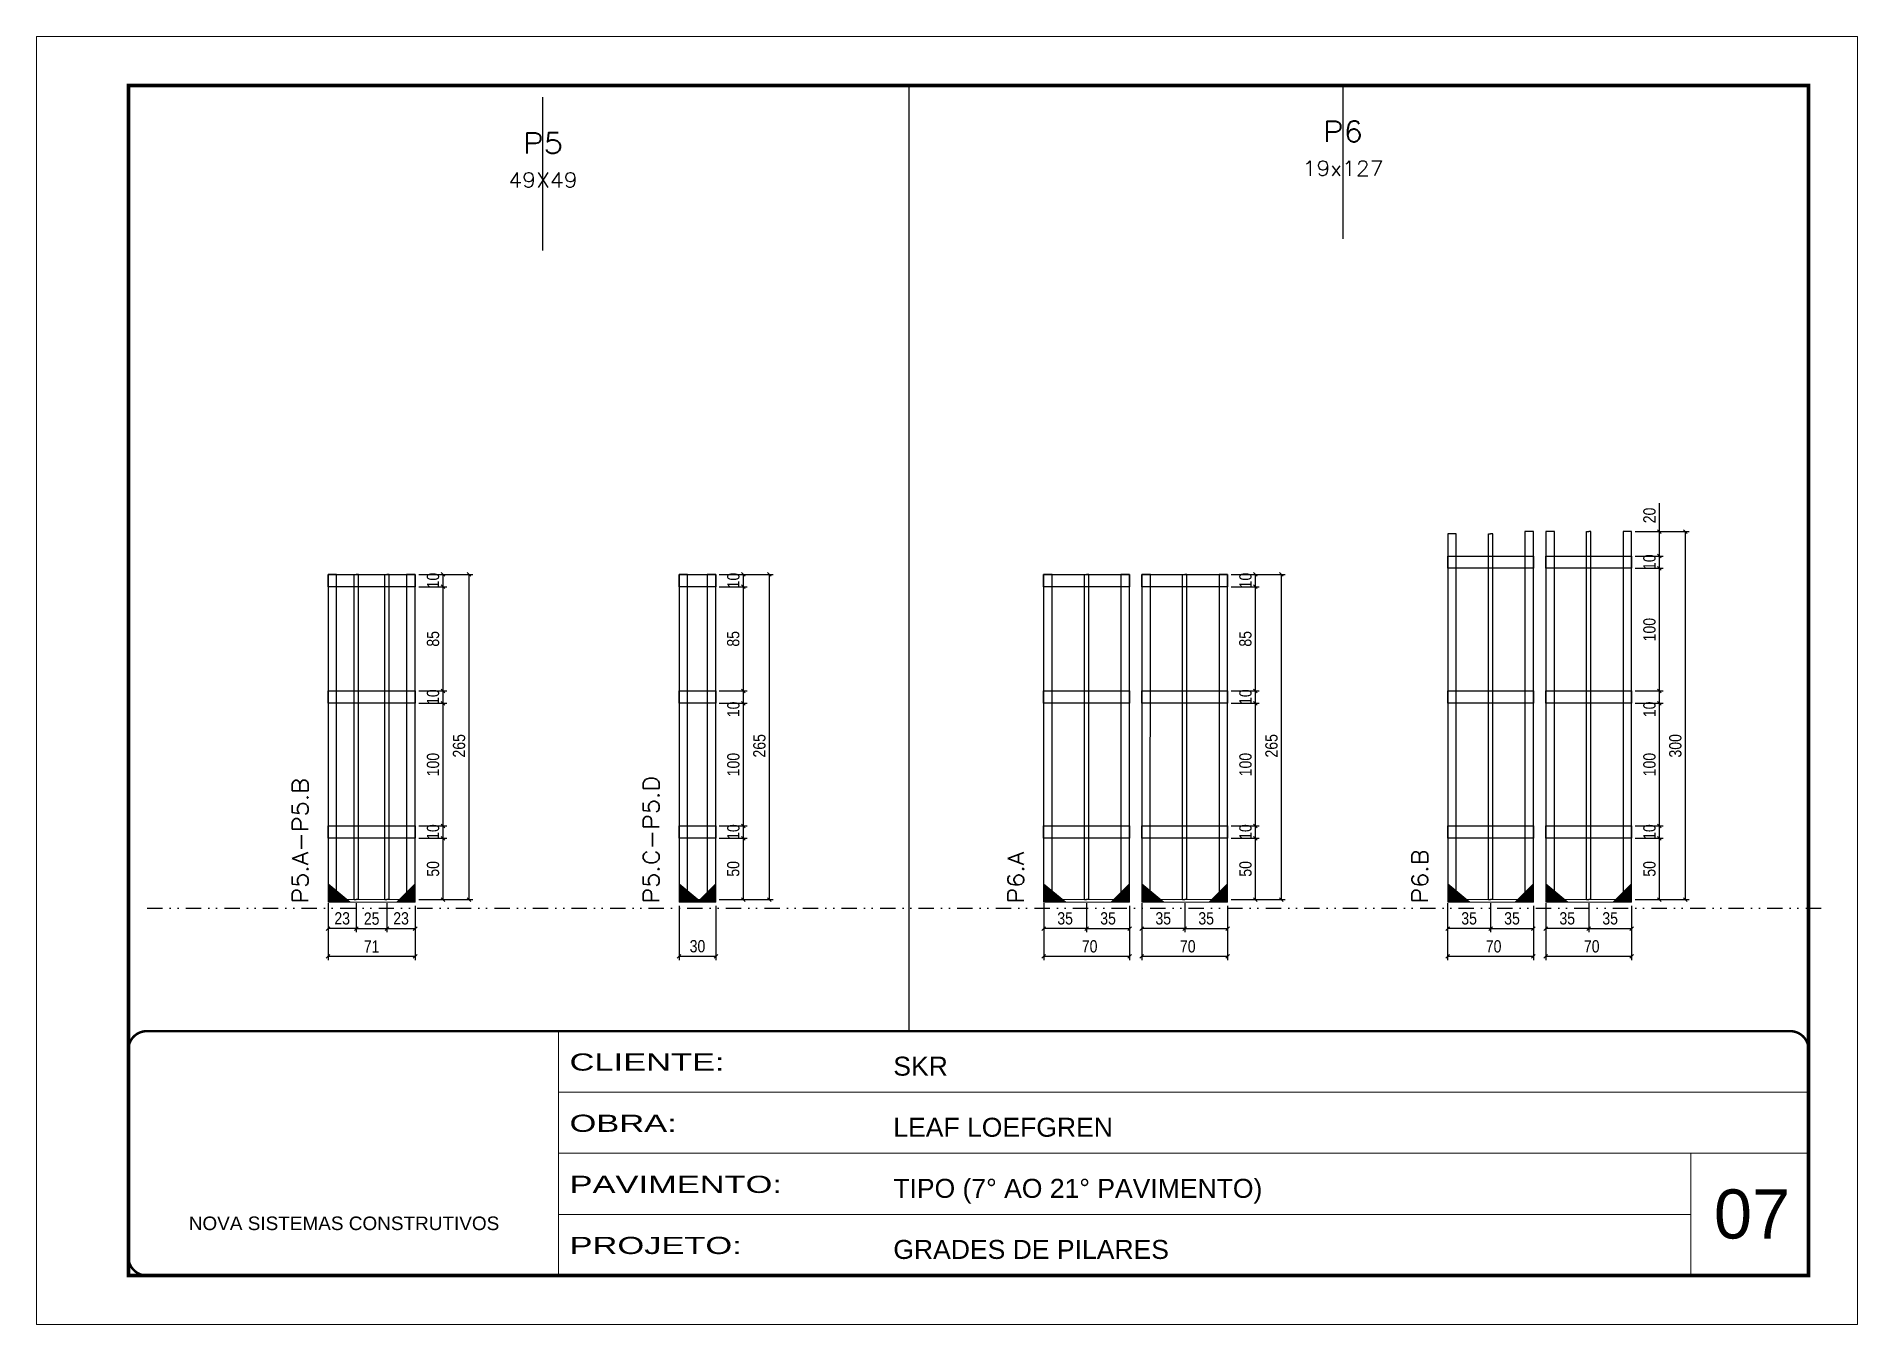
# Model space of a CAD drawing. Extents: x 14400 to 27878, y -21631 to 6985.
# Drawn here: x 17597 to 19082, y 4786 to 5836 of the extents above; entities that cross this region are included whole.
import ezdxf
from ezdxf.enums import TextEntityAlignment as Align

# ---------------------------------------------------------------- set-up
doc = ezdxf.new("R2010")
doc.units = 0
for name, pattern in [('CONTINUO', [0]), ('DASHED', [0.75, 0.5, -0.25]), ('DIVIDE2', [0.625, 0.25, -0.125, 0, -0.125, 0, -0.125]), ('HIDDEN', [0.375, 0.25, -0.125])]:
    doc.linetypes.add(name, pattern=pattern)
for name, color, linetype, lineweight in [('CARIMBO', 255, 'Continuous', 9), ('Folhas', 255, 'Continuous', 9), ('Madeira', 126, 'Continuous', 18), ('Sarr 2.2x7', 40, 'Continuous', 9), ('SARRAFO DE PRESSAO', 251, 'DASHED', 9), ('Texto Seção', 7, 'Continuous', 15)]:
    doc.layers.add(name, color=color, linetype=linetype, lineweight=lineweight)
for name, color, linetype in [('COTA', 241, 'Continuous'), ('Nível', 160, 'Continuous'), ('SARR_2.2x10', 60, 'Continuous'), ('SARR_3.5x7', 81, 'Continuous'), ('SARR_7x7', 40, 'Continuous'), ('Texto de Titulo', 7, 'Continuous'), ('Texto Qtd Sarr', 242, 'Continuous')]:
    doc.layers.add(name, color=color, linetype=linetype)
doc.styles.add('ARIAL', font='arial.ttf')
doc.styles.add('COTA TECNICA', font='techl___.ttf', dxfattribs={"height": 10})
doc.styles.add('REGUA-120', font='ROMANS.shx', dxfattribs={"height": 15})
doc.styles.add('ROMANS', font='romans.shx')
doc.styles.add('Tecnologia', font='')
doc.styles.get('Tecnologia').set_extended_font_data('Forgotten Futurist')
doc.dimstyles.new('PAINEL', dxfattribs={"dimtxt": 10, "dimasz": 3, "dimexe": 3, "dimexo": 3, "dimgap": 3, "dimtad": 1, "dimdec": 1, "dimzin": 12, "dimdsep": 46, "dimtxsty": 'COTA TECNICA', "dimblk1": 'OBLIQUE', "dimblk2": 'OBLIQUE', "dimsah": 1, "dimcen": 0.9, "dimclrd": 4, "dimclre": 4, "dimclrt": 240, "dimadec": 1, "dimazin": 3, "dimtfac": 1, "dimtdec": 1, "dimtmove": 0, "dimatfit": 3, "dimfxl": 1, "dimtolj": 1, "dimtzin": 12, "dimarcsym": 0})

msp = doc.modelspace()

# ---------------------------------------------------------------- texts
at = {"layer": 'CARIMBO', "style": 'ARIAL'}
msp.add_text('07', height=40, dxfattribs=at).set_placement((18964.83, 4856.3))
at = {"layer": 'Texto Seção', "style": 'REGUA-120', "width": 1.1}
for s, p in [('P5.A-P5.B', (17818.64, 5129.32)), ('P5.C-P5.D', (18104.81, 5129.32)), ('P6.A', (18402.12, 5129.32)), ('P6.B', (18731.58, 5129.32))]:
    msp.add_text(s, height=13, rotation=90, dxfattribs=at).set_placement(p)

# ---------------------------------------------------------------- blocks, each defined once
blk = doc.blocks.new('9999999999')
at = {"color": 30, "linetype": 'CONTINUO'}
for p, q in [((98564.6, 34230.2), (98564.6, 34429.4)), ((98564.6, 34379.6), (99584, 34379.6)), ((98564.6, 34329.8), (99488, 34329.8)), ((99584, 34329.8), (99488, 34329.8)), ((99488, 34329.8), (99488, 34230.2)), ((98564.6, 34280), (99488, 34280))]:
    blk.add_line(p, q, dxfattribs=at)
at = {"color": 30, "linetype": 'CONTINUO', "const_width": 2}
blk.add_lwpolyline([(99584, 34230.2), (99584, 34414.4, 0.414214), (99569, 34429.4), (98229, 34429.4, 0.414214), (98214, 34414.4), (98214, 34245.2, 0.414214), (98229, 34230.2), (99584, 34230.2)], format="xyb", dxfattribs=at)
at = {"layer": 'Folhas'}
blk.add_lwpolyline([(98139, 34190.2), (99624, 34190.2), (99624, 35240.2), (98139, 35240.2)], close=True, dxfattribs=at)
at = {"layer": 'Folhas', "color": 30, "const_width": 3}
blk.add_lwpolyline([(98214, 34230.2), (99584, 34230.2), (99584, 35200.2), (98214, 35200.2)], close=True, dxfattribs=at)
at = {"color": 7, "linetype": 'Continuous', "ltscale": 5, "style": 'ARIAL'}
for s, height, p in [('SKR', 15.48, (98837.7, 34393.1)), ('LEAF LOEFGREN', 15.483, (98837.7, 34343.3)), ('TIPO (7° AO 21° PAVIMENTO)', 15.483, (98837.7, 34293.5)), ('NOVA SISTEMAS CONSTRUTIVOS', 11.059, (98263.2, 34267.2)), ('GRADES DE PILARES', 15.483, (98837.7, 34243.7))]:
    blk.add_text(s, height=height, dxfattribs=at).set_placement(p)
at = {"layer": 'Folhas', "color": 7, "style": 'Tecnologia', "width": 1.5}
for s, p in [('CLIENTE:', (98573.7, 34397.2)), ('OBRA:', (98573.7, 34347.3)), ('PAVIMENTO:', (98573.7, 34297.5)), ('PROJETO:', (98573.7, 34247.7))]:
    blk.add_text(s, height=14, dxfattribs=at).set_placement(p)
blk = doc.blocks.new('_Oblique')
at = {"color": 0, "linetype": 'ByBlock', "lineweight": -2}
blk.add_line((-0.5, -0.5), (0.5, 0.5), dxfattribs=at)
blk = doc.blocks.new('*D5872')
at = {"layer": 'COTA', "color": 4, "lineweight": -2, "transparency": 16777216}
for p, q in [((17834.8, 5129.6), (17834.8, 5105.9)), ((17857.8, 5129.6), (17857.8, 5105.9)), ((17857.8, 5108.9), (17834.8, 5108.9))]:
    blk.add_line(p, q, dxfattribs=at)
at = {"layer": 'Defpoints', "color": 0, "transparency": 16777216}
for p in [(17834.8, 5132.6), (17857.8, 5132.6), (17834.8, 5108.9)]:
    blk.add_point(p, dxfattribs=at)
at = {"layer": 'COTA', "color": 4, "lineweight": -2, "transparency": 16777216, "xscale": 3, "yscale": 3, "zscale": 3, "rotation": 180}
blk.add_blockref('_Oblique', (17834.8, 5108.9), dxfattribs=at)
at = {"layer": 'COTA', "color": 4, "lineweight": -2, "transparency": 16777216, "xscale": 3, "yscale": 3, "zscale": 3}
blk.add_blockref('_Oblique', (17857.8, 5108.9), dxfattribs=at)
at = {"layer": 'COTA', "color": 240, "transparency": 16777216, "insert": (17846.3, 5117.2), "char_height": 10, "attachment_point": 5, "style": 'COTA TECNICA'}
blk.add_mtext('\\A1;23', dxfattribs=at)
blk = doc.blocks.new('*D5873')
at = {"layer": 'COTA', "color": 4, "lineweight": -2, "transparency": 16777216}
for p, q in [((17882.8, 5129.6), (17882.8, 5105.9)), ((17905.8, 5127.4), (17905.8, 5105.9)), ((17882.8, 5108.9), (17905.8, 5108.9))]:
    blk.add_line(p, q, dxfattribs=at)
at = {"layer": 'Defpoints', "color": 0, "transparency": 16777216}
for p in [(17882.8, 5132.6), (17905.8, 5130.4), (17905.8, 5108.9)]:
    blk.add_point(p, dxfattribs=at)
at = {"layer": 'COTA', "color": 4, "lineweight": -2, "transparency": 16777216, "xscale": 3, "yscale": 3, "zscale": 3, "rotation": 180}
blk.add_blockref('_Oblique', (17882.8, 5108.9), dxfattribs=at)
at = {"layer": 'COTA', "color": 4, "lineweight": -2, "transparency": 16777216, "xscale": 3, "yscale": 3, "zscale": 3}
blk.add_blockref('_Oblique', (17905.8, 5108.9), dxfattribs=at)
at = {"layer": 'COTA', "color": 240, "transparency": 16777216, "insert": (17894.3, 5117.2), "char_height": 10, "attachment_point": 5, "style": 'COTA TECNICA'}
blk.add_mtext('\\A1;23', dxfattribs=at)
blk = doc.blocks.new('*D5874')
at = {"layer": 'COTA', "color": 4, "lineweight": -2, "transparency": 16777216}
for p, q in [((17857.8, 5129.6), (17857.8, 5105.9)), ((17882.8, 5129.6), (17882.8, 5105.9)), ((17857.8, 5108.9), (17882.8, 5108.9))]:
    blk.add_line(p, q, dxfattribs=at)
at = {"layer": 'Defpoints', "color": 0, "transparency": 16777216}
for p in [(17857.8, 5132.6), (17882.8, 5132.6), (17882.8, 5108.9)]:
    blk.add_point(p, dxfattribs=at)
at = {"layer": 'COTA', "color": 4, "lineweight": -2, "transparency": 16777216, "xscale": 3, "yscale": 3, "zscale": 3, "rotation": 180}
blk.add_blockref('_Oblique', (17857.8, 5108.9), dxfattribs=at)
at = {"layer": 'COTA', "color": 4, "lineweight": -2, "transparency": 16777216, "xscale": 3, "yscale": 3, "zscale": 3}
blk.add_blockref('_Oblique', (17882.8, 5108.9), dxfattribs=at)
at = {"layer": 'COTA', "color": 240, "transparency": 16777216, "insert": (17870.3, 5117), "char_height": 10, "attachment_point": 5, "style": 'COTA TECNICA'}
blk.add_mtext('\\A1;25', dxfattribs=at)
blk = doc.blocks.new('*D5911')
at = {"layer": 'COTA', "color": 4, "lineweight": -2, "transparency": 16777216}
for p, q in [((17834.8, 5127.4), (17834.8, 5083.3)), ((17905.8, 5127.4), (17905.8, 5083.3)), ((17905.8, 5086.3), (17834.8, 5086.3))]:
    blk.add_line(p, q, dxfattribs=at)
at = {"layer": 'Defpoints', "color": 0, "transparency": 16777216}
for p in [(17834.8, 5130.4), (17905.8, 5130.4), (17834.8, 5086.3)]:
    blk.add_point(p, dxfattribs=at)
at = {"layer": 'COTA', "color": 4, "lineweight": -2, "transparency": 16777216, "xscale": 3, "yscale": 3, "zscale": 3, "rotation": 180}
blk.add_blockref('_Oblique', (17834.8, 5086.3), dxfattribs=at)
at = {"layer": 'COTA', "color": 4, "lineweight": -2, "transparency": 16777216, "xscale": 3, "yscale": 3, "zscale": 3}
blk.add_blockref('_Oblique', (17905.8, 5086.3), dxfattribs=at)
at = {"layer": 'COTA', "color": 240, "transparency": 16777216, "insert": (17870.3, 5094.3), "char_height": 10, "attachment_point": 5, "style": 'COTA TECNICA'}
blk.add_mtext('\\A1;71', dxfattribs=at)
blk = doc.blocks.new('*D5875')
at = {"layer": 'COTA', "color": 4, "lineweight": -2, "transparency": 16777216}
for p, q in [((17908.8, 5182.6), (17931.5, 5182.6)), ((17928.5, 5132.6), (17928.5, 5182.6)), ((17908.8, 5132.6), (17931.5, 5132.6))]:
    blk.add_line(p, q, dxfattribs=at)
at = {"layer": 'Defpoints', "color": 0, "transparency": 16777216}
for p in [(17905.8, 5182.6), (17928.5, 5182.6), (17905.8, 5132.6)]:
    blk.add_point(p, dxfattribs=at)
at = {"layer": 'COTA', "color": 4, "lineweight": -2, "transparency": 16777216, "xscale": 3, "yscale": 3, "zscale": 3}
for p, rotation in [((17928.5, 5182.6), 90), ((17928.5, 5132.6), 270)]:
    blk.add_blockref('_Oblique', p, dxfattribs=dict(at, rotation=rotation))
at = {"layer": 'COTA', "color": 240, "transparency": 16777216, "insert": (17920.4, 5157.6), "char_height": 10, "attachment_point": 5, "rotation": 90, "style": 'COTA TECNICA'}
blk.add_mtext('\\A1;50', dxfattribs=at)
blk = doc.blocks.new('*D5876')
at = {"layer": 'COTA', "color": 4, "lineweight": -2, "transparency": 16777216}
for p, q in [((17908.8, 5192.6), (17931.5, 5192.6)), ((17928.5, 5182.6), (17928.5, 5192.6)), ((17908.8, 5182.6), (17931.5, 5182.6))]:
    blk.add_line(p, q, dxfattribs=at)
at = {"layer": 'Defpoints', "color": 0, "transparency": 16777216}
for p in [(17905.8, 5192.6), (17928.5, 5192.6), (17905.8, 5182.6)]:
    blk.add_point(p, dxfattribs=at)
at = {"layer": 'COTA', "color": 4, "lineweight": -2, "transparency": 16777216, "xscale": 3, "yscale": 3, "zscale": 3}
for p, rotation in [((17928.5, 5192.6), 90), ((17928.5, 5182.6), 270)]:
    blk.add_blockref('_Oblique', p, dxfattribs=dict(at, rotation=rotation))
at = {"layer": 'COTA', "color": 240, "transparency": 16777216, "insert": (17920.4, 5187.6), "char_height": 10, "attachment_point": 5, "rotation": 90, "style": 'COTA TECNICA'}
blk.add_mtext('\\A1;10', dxfattribs=at)
blk = doc.blocks.new('*D5877')
at = {"layer": 'COTA', "color": 4, "lineweight": -2, "transparency": 16777216}
for p, q in [((17908.8, 5292.6), (17931.5, 5292.6)), ((17928.5, 5192.6), (17928.5, 5292.6)), ((17908.8, 5192.6), (17931.5, 5192.6))]:
    blk.add_line(p, q, dxfattribs=at)
at = {"layer": 'Defpoints', "color": 0, "transparency": 16777216}
for p in [(17905.8, 5292.6), (17928.5, 5292.6), (17905.8, 5192.6)]:
    blk.add_point(p, dxfattribs=at)
at = {"layer": 'COTA', "color": 4, "lineweight": -2, "transparency": 16777216, "xscale": 3, "yscale": 3, "zscale": 3}
for p, rotation in [((17928.5, 5292.6), 90), ((17928.5, 5192.6), 270)]:
    blk.add_blockref('_Oblique', p, dxfattribs=dict(at, rotation=rotation))
at = {"layer": 'COTA', "color": 240, "transparency": 16777216, "insert": (17920.4, 5242.6), "char_height": 10, "attachment_point": 5, "rotation": 90, "style": 'COTA TECNICA'}
blk.add_mtext('\\A1;100', dxfattribs=at)
blk = doc.blocks.new('*D5878')
at = {"layer": 'COTA', "color": 4, "lineweight": -2, "transparency": 16777216}
for p, q in [((17908.8, 5302.6), (17931.5, 5302.6)), ((17928.5, 5292.6), (17928.5, 5302.6)), ((17908.8, 5292.6), (17931.5, 5292.6))]:
    blk.add_line(p, q, dxfattribs=at)
at = {"layer": 'Defpoints', "color": 0, "transparency": 16777216}
for p in [(17905.8, 5302.6), (17928.5, 5302.6), (17905.8, 5292.6)]:
    blk.add_point(p, dxfattribs=at)
at = {"layer": 'COTA', "color": 4, "lineweight": -2, "transparency": 16777216, "xscale": 3, "yscale": 3, "zscale": 3}
for p, rotation in [((17928.5, 5302.6), 90), ((17928.5, 5292.6), 270)]:
    blk.add_blockref('_Oblique', p, dxfattribs=dict(at, rotation=rotation))
at = {"layer": 'COTA', "color": 240, "transparency": 16777216, "insert": (17920.4, 5297.6), "char_height": 10, "attachment_point": 5, "rotation": 90, "style": 'COTA TECNICA'}
blk.add_mtext('\\A1;10', dxfattribs=at)
blk = doc.blocks.new('*D5879')
at = {"layer": 'COTA', "color": 4, "lineweight": -2, "transparency": 16777216}
for p, q in [((17908.8, 5397.6), (17952.7, 5397.6)), ((17949.7, 5132.6), (17949.7, 5397.6)), ((17908.8, 5132.6), (17952.7, 5132.6))]:
    blk.add_line(p, q, dxfattribs=at)
at = {"layer": 'Defpoints', "color": 0, "transparency": 16777216}
for p in [(17905.8, 5397.6), (17949.7, 5397.6), (17905.8, 5132.6)]:
    blk.add_point(p, dxfattribs=at)
at = {"layer": 'COTA', "color": 4, "lineweight": -2, "transparency": 16777216, "xscale": 3, "yscale": 3, "zscale": 3}
for p, rotation in [((17949.7, 5397.6), 90), ((17949.7, 5132.6), 270)]:
    blk.add_blockref('_Oblique', p, dxfattribs=dict(at, rotation=rotation))
at = {"layer": 'COTA', "color": 240, "transparency": 16777216, "insert": (17941.6, 5257.9), "char_height": 10, "attachment_point": 5, "rotation": 90, "style": 'COTA TECNICA'}
blk.add_mtext('\\A1;265', dxfattribs=at)
blk = doc.blocks.new('*D5912')
at = {"layer": 'COTA', "color": 4, "lineweight": -2, "transparency": 16777216}
for p, q in [((18121, 5127.4), (18121, 5083.3)), ((18151, 5127.4), (18151, 5083.3)), ((18151, 5086.3), (18121, 5086.3))]:
    blk.add_line(p, q, dxfattribs=at)
at = {"layer": 'Defpoints', "color": 0, "transparency": 16777216}
for p in [(18121, 5130.4), (18151, 5130.4), (18121, 5086.3)]:
    blk.add_point(p, dxfattribs=at)
at = {"layer": 'COTA', "color": 4, "lineweight": -2, "transparency": 16777216, "xscale": 3, "yscale": 3, "zscale": 3, "rotation": 180}
blk.add_blockref('_Oblique', (18121, 5086.3), dxfattribs=at)
at = {"layer": 'COTA', "color": 4, "lineweight": -2, "transparency": 16777216, "xscale": 3, "yscale": 3, "zscale": 3}
blk.add_blockref('_Oblique', (18151, 5086.3), dxfattribs=at)
at = {"layer": 'COTA', "color": 240, "transparency": 16777216, "insert": (18136, 5094.5), "char_height": 10, "attachment_point": 5, "style": 'COTA TECNICA'}
blk.add_mtext('\\A1;30', dxfattribs=at)
blk = doc.blocks.new('*D5880')
at = {"layer": 'COTA', "color": 4, "lineweight": -2, "transparency": 16777216}
for p, q in [((18153.7, 5182.6), (18176.4, 5182.6)), ((18173.4, 5132.6), (18173.4, 5182.6)), ((18153.7, 5132.6), (18176.4, 5132.6))]:
    blk.add_line(p, q, dxfattribs=at)
at = {"layer": 'Defpoints', "color": 0, "transparency": 16777216}
for p in [(18150.7, 5182.6), (18173.4, 5182.6), (18150.7, 5132.6)]:
    blk.add_point(p, dxfattribs=at)
at = {"layer": 'COTA', "color": 4, "lineweight": -2, "transparency": 16777216, "xscale": 3, "yscale": 3, "zscale": 3}
for p, rotation in [((18173.4, 5182.6), 90), ((18173.4, 5132.6), 270)]:
    blk.add_blockref('_Oblique', p, dxfattribs=dict(at, rotation=rotation))
at = {"layer": 'COTA', "color": 240, "transparency": 16777216, "insert": (18165.2, 5157.6), "char_height": 10, "attachment_point": 5, "rotation": 90, "style": 'COTA TECNICA'}
blk.add_mtext('\\A1;50', dxfattribs=at)
blk = doc.blocks.new('*D5881')
at = {"layer": 'COTA', "color": 4, "lineweight": -2, "transparency": 16777216}
for p, q in [((18153.7, 5192.6), (18176.4, 5192.6)), ((18173.4, 5182.6), (18173.4, 5192.6)), ((18153.7, 5182.6), (18176.4, 5182.6))]:
    blk.add_line(p, q, dxfattribs=at)
at = {"layer": 'Defpoints', "color": 0, "transparency": 16777216}
for p in [(18150.7, 5192.6), (18173.4, 5192.6), (18150.7, 5182.6)]:
    blk.add_point(p, dxfattribs=at)
at = {"layer": 'COTA', "color": 4, "lineweight": -2, "transparency": 16777216, "xscale": 3, "yscale": 3, "zscale": 3}
for p, rotation in [((18173.4, 5192.6), 90), ((18173.4, 5182.6), 270)]:
    blk.add_blockref('_Oblique', p, dxfattribs=dict(at, rotation=rotation))
at = {"layer": 'COTA', "color": 240, "transparency": 16777216, "insert": (18165.3, 5187.6), "char_height": 10, "attachment_point": 5, "rotation": 90, "style": 'COTA TECNICA'}
blk.add_mtext('\\A1;10', dxfattribs=at)
blk = doc.blocks.new('*D5882')
at = {"layer": 'COTA', "color": 4, "lineweight": -2, "transparency": 16777216}
for p, q in [((18153.7, 5292.6), (18176.4, 5292.6)), ((18173.4, 5192.6), (18173.4, 5292.6)), ((18153.7, 5192.6), (18176.4, 5192.6))]:
    blk.add_line(p, q, dxfattribs=at)
at = {"layer": 'Defpoints', "color": 0, "transparency": 16777216}
for p in [(18150.7, 5292.6), (18173.4, 5292.6), (18150.7, 5192.6)]:
    blk.add_point(p, dxfattribs=at)
at = {"layer": 'COTA', "color": 4, "lineweight": -2, "transparency": 16777216, "xscale": 3, "yscale": 3, "zscale": 3}
for p, rotation in [((18173.4, 5292.6), 90), ((18173.4, 5192.6), 270)]:
    blk.add_blockref('_Oblique', p, dxfattribs=dict(at, rotation=rotation))
at = {"layer": 'COTA', "color": 240, "transparency": 16777216, "insert": (18165.3, 5242.6), "char_height": 10, "attachment_point": 5, "rotation": 90, "style": 'COTA TECNICA'}
blk.add_mtext('\\A1;100', dxfattribs=at)
blk = doc.blocks.new('*D5883')
at = {"layer": 'COTA', "color": 4, "lineweight": -2, "transparency": 16777216}
for p, q in [((18153.7, 5302.6), (18176.4, 5302.6)), ((18173.4, 5292.6), (18173.4, 5302.6)), ((18153.7, 5292.6), (18176.4, 5292.6))]:
    blk.add_line(p, q, dxfattribs=at)
at = {"layer": 'Defpoints', "color": 0, "transparency": 16777216}
for p in [(18150.7, 5302.6), (18173.4, 5302.6), (18150.7, 5292.6)]:
    blk.add_point(p, dxfattribs=at)
at = {"layer": 'COTA', "color": 4, "lineweight": -2, "transparency": 16777216, "xscale": 3, "yscale": 3, "zscale": 3}
for p, rotation in [((18173.4, 5302.6), 90), ((18173.4, 5292.6), 270)]:
    blk.add_blockref('_Oblique', p, dxfattribs=dict(at, rotation=rotation))
at = {"layer": 'COTA', "color": 240, "transparency": 16777216, "insert": (18165.3, 5287.6), "char_height": 10, "attachment_point": 5, "rotation": 90, "style": 'COTA TECNICA'}
blk.add_mtext('\\A1;10', dxfattribs=at)
blk = doc.blocks.new('*D5884')
at = {"layer": 'COTA', "color": 4, "lineweight": -2, "transparency": 16777216}
for p, q in [((18153.7, 5397.6), (18197.6, 5397.6)), ((18194.6, 5132.6), (18194.6, 5397.6)), ((18153.7, 5132.6), (18197.6, 5132.6))]:
    blk.add_line(p, q, dxfattribs=at)
at = {"layer": 'Defpoints', "color": 0, "transparency": 16777216}
for p in [(18150.7, 5397.6), (18194.6, 5397.6), (18150.7, 5132.6)]:
    blk.add_point(p, dxfattribs=at)
at = {"layer": 'COTA', "color": 4, "lineweight": -2, "transparency": 16777216, "xscale": 3, "yscale": 3, "zscale": 3}
for p, rotation in [((18194.6, 5397.6), 90), ((18194.6, 5132.6), 270)]:
    blk.add_blockref('_Oblique', p, dxfattribs=dict(at, rotation=rotation))
at = {"layer": 'COTA', "color": 240, "transparency": 16777216, "insert": (18186.5, 5257.9), "char_height": 10, "attachment_point": 5, "rotation": 90, "style": 'COTA TECNICA'}
blk.add_mtext('\\A1;265', dxfattribs=at)
blk = doc.blocks.new('*D5885')
at = {"layer": 'COTA', "color": 4, "lineweight": -2, "transparency": 16777216}
for p, q in [((18153.7, 5397.6), (18176.4, 5397.6)), ((18173.4, 5387.6), (18173.4, 5397.6)), ((18153.7, 5387.6), (18176.4, 5387.6))]:
    blk.add_line(p, q, dxfattribs=at)
at = {"layer": 'Defpoints', "color": 0, "transparency": 16777216}
for p in [(18150.7, 5397.6), (18173.4, 5397.6), (18150.7, 5387.6)]:
    blk.add_point(p, dxfattribs=at)
at = {"layer": 'COTA', "color": 4, "lineweight": -2, "transparency": 16777216, "xscale": 3, "yscale": 3, "zscale": 3}
for p, rotation in [((18173.4, 5397.6), 90), ((18173.4, 5387.6), 270)]:
    blk.add_blockref('_Oblique', p, dxfattribs=dict(at, rotation=rotation))
at = {"layer": 'COTA', "color": 240, "transparency": 16777216, "insert": (18165.3, 5392.6), "char_height": 10, "attachment_point": 5, "rotation": 90, "style": 'COTA TECNICA'}
blk.add_mtext('\\A1;10', dxfattribs=at)
blk = doc.blocks.new('*D5913')
at = {"layer": 'COTA', "color": 4, "lineweight": -2, "transparency": 16777216}
for p, q in [((18154, 5387.6), (18176.4, 5387.6)), ((18173.4, 5302.6), (18173.4, 5387.6)), ((18154, 5302.6), (18176.4, 5302.6))]:
    blk.add_line(p, q, dxfattribs=at)
at = {"layer": 'Defpoints', "color": 0, "transparency": 16777216}
for p in [(18151, 5387.6), (18173.4, 5387.6), (18151, 5302.6)]:
    blk.add_point(p, dxfattribs=at)
at = {"layer": 'COTA', "color": 4, "lineweight": -2, "transparency": 16777216, "xscale": 3, "yscale": 3, "zscale": 3}
for p, rotation in [((18173.4, 5387.6), 90), ((18173.4, 5302.6), 270)]:
    blk.add_blockref('_Oblique', p, dxfattribs=dict(at, rotation=rotation))
at = {"layer": 'COTA', "color": 240, "transparency": 16777216, "insert": (18165.2, 5345.1), "char_height": 10, "attachment_point": 5, "rotation": 90, "style": 'COTA TECNICA'}
blk.add_mtext('\\A1;85', dxfattribs=at)
blk = doc.blocks.new('titulo1')
at = {"layer": 'Defpoints', "color": 252, "linetype": 'HIDDEN', "ltscale": 2}
blk.add_line((0, 0), (0, 125), dxfattribs=at)
at = {"layer": 'Defpoints', "style": 'ROMANS', "oblique": 15}
blk.add_attdef('FOLHA', text='', height=10, dxfattribs=at).set_placement((0, 15.6), align=Align.MIDDLE_CENTER)
at = {"layer": 'Texto Qtd Sarr', "color": 3, "style": 'ROMANS', "oblique": 15}
for tag, height, p in [('TITULO', 17, (0, 71.4)), ('SEÇÃO', 12, (0, 41.5))]:
    blk.add_attdef(tag, text='', height=height, dxfattribs=at).set_placement(p, align=Align.MIDDLE_CENTER)
blk = doc.blocks.new('*D5886')
at = {"layer": 'COTA', "color": 4, "lineweight": -2, "transparency": 16777216}
for p, q in [((18568.3, 5127.4), (18568.3, 5083.3)), ((18498.3, 5114.4), (18498.3, 5083.3)), ((18568.3, 5086.3), (18498.3, 5086.3))]:
    blk.add_line(p, q, dxfattribs=at)
at = {"layer": 'Defpoints', "color": 0, "transparency": 16777216}
for p in [(18568.3, 5130.4), (18498.3, 5117.4), (18498.3, 5086.3)]:
    blk.add_point(p, dxfattribs=at)
at = {"layer": 'COTA', "color": 4, "lineweight": -2, "transparency": 16777216, "xscale": 3, "yscale": 3, "zscale": 3, "rotation": 180}
blk.add_blockref('_Oblique', (18498.3, 5086.3), dxfattribs=at)
at = {"layer": 'COTA', "color": 4, "lineweight": -2, "transparency": 16777216, "xscale": 3, "yscale": 3, "zscale": 3}
blk.add_blockref('_Oblique', (18568.3, 5086.3), dxfattribs=at)
at = {"layer": 'COTA', "color": 240, "transparency": 16777216, "insert": (18535.8, 5094.4), "char_height": 10, "attachment_point": 5, "style": 'COTA TECNICA'}
blk.add_mtext('\\A1;70', dxfattribs=at)
blk = doc.blocks.new('*D5887')
at = {"layer": 'COTA', "color": 4, "lineweight": -2, "transparency": 16777216}
for p, q in [((18571.3, 5182.6), (18594, 5182.6)), ((18591, 5132.6), (18591, 5182.6)), ((18571.3, 5132.6), (18594, 5132.6))]:
    blk.add_line(p, q, dxfattribs=at)
at = {"layer": 'Defpoints', "color": 0, "transparency": 16777216}
for p in [(18568.3, 5182.6), (18591, 5182.6), (18568.3, 5132.6)]:
    blk.add_point(p, dxfattribs=at)
at = {"layer": 'COTA', "color": 4, "lineweight": -2, "transparency": 16777216, "xscale": 3, "yscale": 3, "zscale": 3}
for p, rotation in [((18591, 5182.6), 90), ((18591, 5132.6), 270)]:
    blk.add_blockref('_Oblique', p, dxfattribs=dict(at, rotation=rotation))
at = {"layer": 'COTA', "color": 240, "transparency": 16777216, "insert": (18582.9, 5157.6), "char_height": 10, "attachment_point": 5, "rotation": 90, "style": 'COTA TECNICA'}
blk.add_mtext('\\A1;50', dxfattribs=at)
blk = doc.blocks.new('*D5888')
at = {"layer": 'COTA', "color": 4, "lineweight": -2, "transparency": 16777216}
for p, q in [((18571.3, 5192.6), (18594, 5192.6)), ((18591, 5182.6), (18591, 5192.6)), ((18571.3, 5182.6), (18594, 5182.6))]:
    blk.add_line(p, q, dxfattribs=at)
at = {"layer": 'Defpoints', "color": 0, "transparency": 16777216}
for p in [(18568.3, 5192.6), (18591, 5192.6), (18568.3, 5182.6)]:
    blk.add_point(p, dxfattribs=at)
at = {"layer": 'COTA', "color": 4, "lineweight": -2, "transparency": 16777216, "xscale": 3, "yscale": 3, "zscale": 3}
for p, rotation in [((18591, 5192.6), 90), ((18591, 5182.6), 270)]:
    blk.add_blockref('_Oblique', p, dxfattribs=dict(at, rotation=rotation))
at = {"layer": 'COTA', "color": 240, "transparency": 16777216, "insert": (18582.9, 5187.6), "char_height": 10, "attachment_point": 5, "rotation": 90, "style": 'COTA TECNICA'}
blk.add_mtext('\\A1;10', dxfattribs=at)
blk = doc.blocks.new('*D5889')
at = {"layer": 'COTA', "color": 4, "lineweight": -2, "transparency": 16777216}
for p, q in [((18571.3, 5292.6), (18594, 5292.6)), ((18591, 5192.6), (18591, 5292.6)), ((18571.3, 5192.6), (18594, 5192.6))]:
    blk.add_line(p, q, dxfattribs=at)
at = {"layer": 'Defpoints', "color": 0, "transparency": 16777216}
for p in [(18568.3, 5292.6), (18591, 5292.6), (18568.3, 5192.6)]:
    blk.add_point(p, dxfattribs=at)
at = {"layer": 'COTA', "color": 4, "lineweight": -2, "transparency": 16777216, "xscale": 3, "yscale": 3, "zscale": 3}
for p, rotation in [((18591, 5292.6), 90), ((18591, 5192.6), 270)]:
    blk.add_blockref('_Oblique', p, dxfattribs=dict(at, rotation=rotation))
at = {"layer": 'COTA', "color": 240, "transparency": 16777216, "insert": (18582.9, 5242.6), "char_height": 10, "attachment_point": 5, "rotation": 90, "style": 'COTA TECNICA'}
blk.add_mtext('\\A1;100', dxfattribs=at)
blk = doc.blocks.new('*D5890')
at = {"layer": 'COTA', "color": 4, "lineweight": -2, "transparency": 16777216}
for p, q in [((18571.3, 5302.6), (18594, 5302.6)), ((18591, 5292.6), (18591, 5302.6)), ((18571.3, 5292.6), (18594, 5292.6))]:
    blk.add_line(p, q, dxfattribs=at)
at = {"layer": 'Defpoints', "color": 0, "transparency": 16777216}
for p in [(18568.3, 5302.6), (18591, 5302.6), (18568.3, 5292.6)]:
    blk.add_point(p, dxfattribs=at)
at = {"layer": 'COTA', "color": 4, "lineweight": -2, "transparency": 16777216, "xscale": 3, "yscale": 3, "zscale": 3}
for p, rotation in [((18591, 5302.6), 90), ((18591, 5292.6), 270)]:
    blk.add_blockref('_Oblique', p, dxfattribs=dict(at, rotation=rotation))
at = {"layer": 'COTA', "color": 240, "transparency": 16777216, "insert": (18582.9, 5297.6), "char_height": 10, "attachment_point": 5, "rotation": 90, "style": 'COTA TECNICA'}
blk.add_mtext('\\A1;10', dxfattribs=at)
blk = doc.blocks.new('*D5891')
at = {"layer": 'COTA', "color": 4, "lineweight": -2, "transparency": 16777216}
for p, q in [((18571.3, 5397.6), (18615.2, 5397.6)), ((18612.2, 5132.6), (18612.2, 5397.6)), ((18571.3, 5132.6), (18615.2, 5132.6))]:
    blk.add_line(p, q, dxfattribs=at)
at = {"layer": 'Defpoints', "color": 0, "transparency": 16777216}
for p in [(18568.3, 5397.6), (18612.2, 5397.6), (18568.3, 5132.6)]:
    blk.add_point(p, dxfattribs=at)
at = {"layer": 'COTA', "color": 4, "lineweight": -2, "transparency": 16777216, "xscale": 3, "yscale": 3, "zscale": 3}
for p, rotation in [((18612.2, 5397.6), 90), ((18612.2, 5132.6), 270)]:
    blk.add_blockref('_Oblique', p, dxfattribs=dict(at, rotation=rotation))
at = {"layer": 'COTA', "color": 240, "transparency": 16777216, "insert": (18604.1, 5257.9), "char_height": 10, "attachment_point": 5, "rotation": 90, "style": 'COTA TECNICA'}
blk.add_mtext('\\A1;265', dxfattribs=at)
blk = doc.blocks.new('*D5892')
at = {"layer": 'COTA', "color": 4, "lineweight": -2, "transparency": 16777216}
for p, q in [((18488.3, 5127.4), (18488.3, 5083.3)), ((18418.3, 5114.4), (18418.3, 5083.3)), ((18488.3, 5086.3), (18418.3, 5086.3))]:
    blk.add_line(p, q, dxfattribs=at)
at = {"layer": 'Defpoints', "color": 0, "transparency": 16777216}
for p in [(18488.3, 5130.4), (18418.3, 5117.4), (18418.3, 5086.3)]:
    blk.add_point(p, dxfattribs=at)
at = {"layer": 'COTA', "color": 4, "lineweight": -2, "transparency": 16777216, "xscale": 3, "yscale": 3, "zscale": 3, "rotation": 180}
blk.add_blockref('_Oblique', (18418.3, 5086.3), dxfattribs=at)
at = {"layer": 'COTA', "color": 4, "lineweight": -2, "transparency": 16777216, "xscale": 3, "yscale": 3, "zscale": 3}
blk.add_blockref('_Oblique', (18488.3, 5086.3), dxfattribs=at)
at = {"layer": 'COTA', "color": 240, "transparency": 16777216, "insert": (18455.8, 5094.4), "char_height": 10, "attachment_point": 5, "style": 'COTA TECNICA'}
blk.add_mtext('\\A1;70', dxfattribs=at)
blk = doc.blocks.new('*D5893')
at = {"layer": 'COTA', "color": 4, "lineweight": -2, "transparency": 16777216}
for p, q in [((18418.3, 5129.6), (18418.3, 5105.9)), ((18453.3, 5129.6), (18453.3, 5105.9)), ((18453.3, 5108.9), (18418.3, 5108.9))]:
    blk.add_line(p, q, dxfattribs=at)
at = {"layer": 'Defpoints', "color": 0, "transparency": 16777216}
for p in [(18418.3, 5132.6), (18453.3, 5132.6), (18418.3, 5108.9)]:
    blk.add_point(p, dxfattribs=at)
at = {"layer": 'COTA', "color": 4, "lineweight": -2, "transparency": 16777216, "xscale": 3, "yscale": 3, "zscale": 3, "rotation": 180}
blk.add_blockref('_Oblique', (18418.3, 5108.9), dxfattribs=at)
at = {"layer": 'COTA', "color": 4, "lineweight": -2, "transparency": 16777216, "xscale": 3, "yscale": 3, "zscale": 3}
blk.add_blockref('_Oblique', (18453.3, 5108.9), dxfattribs=at)
at = {"layer": 'COTA', "color": 240, "transparency": 16777216, "insert": (18435.8, 5117.2), "char_height": 10, "attachment_point": 5, "style": 'COTA TECNICA'}
blk.add_mtext('\\A1;35', dxfattribs=at)
blk = doc.blocks.new('*D5894')
at = {"layer": 'COTA', "color": 4, "lineweight": -2, "transparency": 16777216}
for p, q in [((18498.3, 5129.6), (18498.3, 5105.9)), ((18533.3, 5129.6), (18533.3, 5105.9)), ((18533.3, 5108.9), (18498.3, 5108.9))]:
    blk.add_line(p, q, dxfattribs=at)
at = {"layer": 'Defpoints', "color": 0, "transparency": 16777216}
for p in [(18498.3, 5132.6), (18533.3, 5132.6), (18498.3, 5108.9)]:
    blk.add_point(p, dxfattribs=at)
at = {"layer": 'COTA', "color": 4, "lineweight": -2, "transparency": 16777216, "xscale": 3, "yscale": 3, "zscale": 3, "rotation": 180}
blk.add_blockref('_Oblique', (18498.3, 5108.9), dxfattribs=at)
at = {"layer": 'COTA', "color": 4, "lineweight": -2, "transparency": 16777216, "xscale": 3, "yscale": 3, "zscale": 3}
blk.add_blockref('_Oblique', (18533.3, 5108.9), dxfattribs=at)
at = {"layer": 'COTA', "color": 240, "transparency": 16777216, "insert": (18515.8, 5117.2), "char_height": 10, "attachment_point": 5, "style": 'COTA TECNICA'}
blk.add_mtext('\\A1;35', dxfattribs=at)
blk = doc.blocks.new('*D5895')
at = {"layer": 'COTA', "color": 4, "lineweight": -2, "transparency": 16777216}
for p, q in [((18453.3, 5129.6), (18453.3, 5105.9)), ((18488.3, 5127.4), (18488.3, 5105.9)), ((18453.3, 5108.9), (18488.3, 5108.9))]:
    blk.add_line(p, q, dxfattribs=at)
at = {"layer": 'Defpoints', "color": 0, "transparency": 16777216}
for p in [(18453.3, 5132.6), (18488.3, 5130.4), (18488.3, 5108.9)]:
    blk.add_point(p, dxfattribs=at)
at = {"layer": 'COTA', "color": 4, "lineweight": -2, "transparency": 16777216, "xscale": 3, "yscale": 3, "zscale": 3, "rotation": 180}
blk.add_blockref('_Oblique', (18453.3, 5108.9), dxfattribs=at)
at = {"layer": 'COTA', "color": 4, "lineweight": -2, "transparency": 16777216, "xscale": 3, "yscale": 3, "zscale": 3}
blk.add_blockref('_Oblique', (18488.3, 5108.9), dxfattribs=at)
at = {"layer": 'COTA', "color": 240, "transparency": 16777216, "insert": (18470.8, 5117.2), "char_height": 10, "attachment_point": 5, "style": 'COTA TECNICA'}
blk.add_mtext('\\A1;35', dxfattribs=at)
blk = doc.blocks.new('*D5896')
at = {"layer": 'COTA', "color": 4, "lineweight": -2, "transparency": 16777216}
for p, q in [((18533.3, 5129.6), (18533.3, 5105.9)), ((18568.3, 5127.4), (18568.3, 5105.9)), ((18533.3, 5108.9), (18568.3, 5108.9))]:
    blk.add_line(p, q, dxfattribs=at)
at = {"layer": 'Defpoints', "color": 0, "transparency": 16777216}
for p in [(18533.3, 5132.6), (18568.3, 5130.4), (18568.3, 5108.9)]:
    blk.add_point(p, dxfattribs=at)
at = {"layer": 'COTA', "color": 4, "lineweight": -2, "transparency": 16777216, "xscale": 3, "yscale": 3, "zscale": 3, "rotation": 180}
blk.add_blockref('_Oblique', (18533.3, 5108.9), dxfattribs=at)
at = {"layer": 'COTA', "color": 4, "lineweight": -2, "transparency": 16777216, "xscale": 3, "yscale": 3, "zscale": 3}
blk.add_blockref('_Oblique', (18568.3, 5108.9), dxfattribs=at)
at = {"layer": 'COTA', "color": 240, "transparency": 16777216, "insert": (18550.8, 5117.2), "char_height": 10, "attachment_point": 5, "style": 'COTA TECNICA'}
blk.add_mtext('\\A1;35', dxfattribs=at)
blk = doc.blocks.new('*D5897')
at = {"layer": 'COTA', "color": 4, "lineweight": -2, "transparency": 16777216}
for p, q in [((18897.7, 5127.4), (18897.7, 5083.3)), ((18827.7, 5114.4), (18827.7, 5083.3)), ((18897.7, 5086.3), (18827.7, 5086.3))]:
    blk.add_line(p, q, dxfattribs=at)
at = {"layer": 'Defpoints', "color": 0, "transparency": 16777216}
for p in [(18897.7, 5130.4), (18827.7, 5117.4), (18827.7, 5086.3)]:
    blk.add_point(p, dxfattribs=at)
at = {"layer": 'COTA', "color": 4, "lineweight": -2, "transparency": 16777216, "xscale": 3, "yscale": 3, "zscale": 3, "rotation": 180}
blk.add_blockref('_Oblique', (18827.7, 5086.3), dxfattribs=at)
at = {"layer": 'COTA', "color": 4, "lineweight": -2, "transparency": 16777216, "xscale": 3, "yscale": 3, "zscale": 3}
blk.add_blockref('_Oblique', (18897.7, 5086.3), dxfattribs=at)
at = {"layer": 'COTA', "color": 240, "transparency": 16777216, "insert": (18865.2, 5094.4), "char_height": 10, "attachment_point": 5, "style": 'COTA TECNICA'}
blk.add_mtext('\\A1;70', dxfattribs=at)
blk = doc.blocks.new('*D5898')
at = {"layer": 'COTA', "color": 4, "lineweight": -2, "transparency": 16777216}
for p, q in [((18900.7, 5182.6), (18923.4, 5182.6)), ((18920.4, 5132.6), (18920.4, 5182.6)), ((18900.7, 5132.6), (18923.4, 5132.6))]:
    blk.add_line(p, q, dxfattribs=at)
at = {"layer": 'Defpoints', "color": 0, "transparency": 16777216}
for p in [(18897.7, 5182.6), (18920.4, 5182.6), (18897.7, 5132.6)]:
    blk.add_point(p, dxfattribs=at)
at = {"layer": 'COTA', "color": 4, "lineweight": -2, "transparency": 16777216, "xscale": 3, "yscale": 3, "zscale": 3}
for p, rotation in [((18920.4, 5182.6), 90), ((18920.4, 5132.6), 270)]:
    blk.add_blockref('_Oblique', p, dxfattribs=dict(at, rotation=rotation))
at = {"layer": 'COTA', "color": 240, "transparency": 16777216, "insert": (18912.3, 5157.6), "char_height": 10, "attachment_point": 5, "rotation": 90, "style": 'COTA TECNICA'}
blk.add_mtext('\\A1;50', dxfattribs=at)
blk = doc.blocks.new('*D5899')
at = {"layer": 'COTA', "color": 4, "lineweight": -2, "transparency": 16777216}
for p, q in [((18900.7, 5192.6), (18923.4, 5192.6)), ((18920.4, 5182.6), (18920.4, 5192.6)), ((18900.7, 5182.6), (18923.4, 5182.6))]:
    blk.add_line(p, q, dxfattribs=at)
at = {"layer": 'Defpoints', "color": 0, "transparency": 16777216}
for p in [(18897.7, 5192.6), (18920.4, 5192.6), (18897.7, 5182.6)]:
    blk.add_point(p, dxfattribs=at)
at = {"layer": 'COTA', "color": 4, "lineweight": -2, "transparency": 16777216, "xscale": 3, "yscale": 3, "zscale": 3}
for p, rotation in [((18920.4, 5192.6), 90), ((18920.4, 5182.6), 270)]:
    blk.add_blockref('_Oblique', p, dxfattribs=dict(at, rotation=rotation))
at = {"layer": 'COTA', "color": 240, "transparency": 16777216, "insert": (18912.3, 5187.6), "char_height": 10, "attachment_point": 5, "rotation": 90, "style": 'COTA TECNICA'}
blk.add_mtext('\\A1;10', dxfattribs=at)
blk = doc.blocks.new('*D5900')
at = {"layer": 'COTA', "color": 4, "lineweight": -2, "transparency": 16777216}
for p, q in [((18900.7, 5292.6), (18923.4, 5292.6)), ((18920.4, 5192.6), (18920.4, 5292.6)), ((18900.7, 5192.6), (18923.4, 5192.6))]:
    blk.add_line(p, q, dxfattribs=at)
at = {"layer": 'Defpoints', "color": 0, "transparency": 16777216}
for p in [(18897.7, 5292.6), (18920.4, 5292.6), (18897.7, 5192.6)]:
    blk.add_point(p, dxfattribs=at)
at = {"layer": 'COTA', "color": 4, "lineweight": -2, "transparency": 16777216, "xscale": 3, "yscale": 3, "zscale": 3}
for p, rotation in [((18920.4, 5292.6), 90), ((18920.4, 5192.6), 270)]:
    blk.add_blockref('_Oblique', p, dxfattribs=dict(at, rotation=rotation))
at = {"layer": 'COTA', "color": 240, "transparency": 16777216, "insert": (18912.3, 5242.6), "char_height": 10, "attachment_point": 5, "rotation": 90, "style": 'COTA TECNICA'}
blk.add_mtext('\\A1;100', dxfattribs=at)
blk = doc.blocks.new('*D5901')
at = {"layer": 'COTA', "color": 4, "lineweight": -2, "transparency": 16777216}
for p, q in [((18900.7, 5302.6), (18923.4, 5302.6)), ((18920.4, 5292.6), (18920.4, 5302.6)), ((18900.7, 5292.6), (18923.4, 5292.6))]:
    blk.add_line(p, q, dxfattribs=at)
at = {"layer": 'Defpoints', "color": 0, "transparency": 16777216}
for p in [(18897.7, 5302.6), (18920.4, 5302.6), (18897.7, 5292.6)]:
    blk.add_point(p, dxfattribs=at)
at = {"layer": 'COTA', "color": 4, "lineweight": -2, "transparency": 16777216, "xscale": 3, "yscale": 3, "zscale": 3}
for p, rotation in [((18920.4, 5302.6), 90), ((18920.4, 5292.6), 270)]:
    blk.add_blockref('_Oblique', p, dxfattribs=dict(at, rotation=rotation))
at = {"layer": 'COTA', "color": 240, "transparency": 16777216, "insert": (18912.3, 5287.6), "char_height": 10, "attachment_point": 5, "rotation": 90, "style": 'COTA TECNICA'}
blk.add_mtext('\\A1;10', dxfattribs=at)
blk = doc.blocks.new('*D5902')
at = {"layer": 'COTA', "color": 4, "lineweight": -2, "transparency": 16777216}
for p, q in [((18900.7, 5432.6), (18944.6, 5432.6)), ((18941.6, 5132.6), (18941.6, 5432.6)), ((18900.7, 5132.6), (18944.6, 5132.6))]:
    blk.add_line(p, q, dxfattribs=at)
at = {"layer": 'Defpoints', "color": 0, "transparency": 16777216}
for p in [(18897.7, 5432.6), (18941.6, 5432.6), (18897.7, 5132.6)]:
    blk.add_point(p, dxfattribs=at)
at = {"layer": 'COTA', "color": 4, "lineweight": -2, "transparency": 16777216, "xscale": 3, "yscale": 3, "zscale": 3}
for p, rotation in [((18941.6, 5432.6), 90), ((18941.6, 5132.6), 270)]:
    blk.add_blockref('_Oblique', p, dxfattribs=dict(at, rotation=rotation))
at = {"layer": 'COTA', "color": 240, "transparency": 16777216, "insert": (18933.4, 5257.9), "char_height": 10, "attachment_point": 5, "rotation": 90, "style": 'COTA TECNICA'}
blk.add_mtext('\\A1;300', dxfattribs=at)
blk = doc.blocks.new('*D5903')
at = {"layer": 'COTA', "color": 4, "lineweight": -2, "transparency": 16777216}
for p, q in [((18817.7, 5127.4), (18817.7, 5083.3)), ((18747.7, 5114.4), (18747.7, 5083.3)), ((18817.7, 5086.3), (18747.7, 5086.3))]:
    blk.add_line(p, q, dxfattribs=at)
at = {"layer": 'Defpoints', "color": 0, "transparency": 16777216}
for p in [(18817.7, 5130.4), (18747.7, 5117.4), (18747.7, 5086.3)]:
    blk.add_point(p, dxfattribs=at)
at = {"layer": 'COTA', "color": 4, "lineweight": -2, "transparency": 16777216, "xscale": 3, "yscale": 3, "zscale": 3, "rotation": 180}
blk.add_blockref('_Oblique', (18747.7, 5086.3), dxfattribs=at)
at = {"layer": 'COTA', "color": 4, "lineweight": -2, "transparency": 16777216, "xscale": 3, "yscale": 3, "zscale": 3}
blk.add_blockref('_Oblique', (18817.7, 5086.3), dxfattribs=at)
at = {"layer": 'COTA', "color": 240, "transparency": 16777216, "insert": (18785.2, 5094.4), "char_height": 10, "attachment_point": 5, "style": 'COTA TECNICA'}
blk.add_mtext('\\A1;70', dxfattribs=at)
blk = doc.blocks.new('*D5904')
at = {"layer": 'COTA', "color": 4, "lineweight": -2, "transparency": 16777216}
for p, q in [((18747.7, 5129.6), (18747.7, 5105.9)), ((18782.7, 5129.6), (18782.7, 5105.9)), ((18782.7, 5108.9), (18747.7, 5108.9))]:
    blk.add_line(p, q, dxfattribs=at)
at = {"layer": 'Defpoints', "color": 0, "transparency": 16777216}
for p in [(18747.7, 5132.6), (18782.7, 5132.6), (18747.7, 5108.9)]:
    blk.add_point(p, dxfattribs=at)
at = {"layer": 'COTA', "color": 4, "lineweight": -2, "transparency": 16777216, "xscale": 3, "yscale": 3, "zscale": 3, "rotation": 180}
blk.add_blockref('_Oblique', (18747.7, 5108.9), dxfattribs=at)
at = {"layer": 'COTA', "color": 4, "lineweight": -2, "transparency": 16777216, "xscale": 3, "yscale": 3, "zscale": 3}
blk.add_blockref('_Oblique', (18782.7, 5108.9), dxfattribs=at)
at = {"layer": 'COTA', "color": 240, "transparency": 16777216, "insert": (18765.2, 5117.2), "char_height": 10, "attachment_point": 5, "style": 'COTA TECNICA'}
blk.add_mtext('\\A1;35', dxfattribs=at)
blk = doc.blocks.new('*D5905')
at = {"layer": 'COTA', "color": 4, "lineweight": -2, "transparency": 16777216}
for p, q in [((18900.7, 5402.6), (18923.4, 5402.6)), ((18920.4, 5302.6), (18920.4, 5402.6)), ((18900.7, 5302.6), (18923.4, 5302.6))]:
    blk.add_line(p, q, dxfattribs=at)
at = {"layer": 'Defpoints', "color": 0, "transparency": 16777216}
for p in [(18897.7, 5402.6), (18920.4, 5402.6), (18897.7, 5302.6)]:
    blk.add_point(p, dxfattribs=at)
at = {"layer": 'COTA', "color": 4, "lineweight": -2, "transparency": 16777216, "xscale": 3, "yscale": 3, "zscale": 3}
for p, rotation in [((18920.4, 5402.6), 90), ((18920.4, 5302.6), 270)]:
    blk.add_blockref('_Oblique', p, dxfattribs=dict(at, rotation=rotation))
at = {"layer": 'COTA', "color": 240, "transparency": 16777216, "insert": (18912.3, 5352.6), "char_height": 10, "attachment_point": 5, "rotation": 90, "style": 'COTA TECNICA'}
blk.add_mtext('\\A1;100', dxfattribs=at)
blk = doc.blocks.new('*D5906')
at = {"layer": 'COTA', "color": 4, "lineweight": -2, "transparency": 16777216}
for p, q in [((18900.7, 5412.6), (18923.4, 5412.6)), ((18920.4, 5402.6), (18920.4, 5412.6)), ((18900.7, 5402.6), (18923.4, 5402.6))]:
    blk.add_line(p, q, dxfattribs=at)
at = {"layer": 'Defpoints', "color": 0, "transparency": 16777216}
for p in [(18897.7, 5412.6), (18920.4, 5412.6), (18897.7, 5402.6)]:
    blk.add_point(p, dxfattribs=at)
at = {"layer": 'COTA', "color": 4, "lineweight": -2, "transparency": 16777216, "xscale": 3, "yscale": 3, "zscale": 3}
for p, rotation in [((18920.4, 5412.6), 90), ((18920.4, 5402.6), 270)]:
    blk.add_blockref('_Oblique', p, dxfattribs=dict(at, rotation=rotation))
at = {"layer": 'COTA', "color": 240, "transparency": 16777216, "insert": (18912.3, 5407.6), "char_height": 10, "attachment_point": 5, "rotation": 90, "style": 'COTA TECNICA'}
blk.add_mtext('\\A1;10', dxfattribs=at)
blk = doc.blocks.new('*D5907')
at = {"layer": 'COTA', "color": 4, "lineweight": -2, "transparency": 16777216}
for p, q in [((18920.4, 5432.6), (18920.4, 5455.8)), ((18900.7, 5432.6), (18923.4, 5432.6)), ((18920.4, 5412.6), (18920.4, 5432.6)), ((18900.7, 5412.6), (18923.4, 5412.6))]:
    blk.add_line(p, q, dxfattribs=at)
at = {"layer": 'Defpoints', "color": 0, "transparency": 16777216}
for p in [(18897.7, 5432.6), (18920.4, 5432.6), (18897.7, 5412.6)]:
    blk.add_point(p, dxfattribs=at)
at = {"layer": 'COTA', "color": 4, "lineweight": -2, "transparency": 16777216, "xscale": 3, "yscale": 3, "zscale": 3}
for p, rotation in [((18920.4, 5432.6), 90), ((18920.4, 5412.6), 270)]:
    blk.add_blockref('_Oblique', p, dxfattribs=dict(at, rotation=rotation))
at = {"layer": 'COTA', "color": 240, "transparency": 16777216, "insert": (18912.3, 5445.7), "char_height": 10, "attachment_point": 5, "rotation": 90, "style": 'COTA TECNICA'}
blk.add_mtext('\\A1;20', dxfattribs=at)
blk = doc.blocks.new('*D5908')
at = {"layer": 'COTA', "color": 4, "lineweight": -2, "transparency": 16777216}
for p, q in [((18827.7, 5129.6), (18827.7, 5105.9)), ((18862.7, 5129.6), (18862.7, 5105.9)), ((18862.7, 5108.9), (18827.7, 5108.9))]:
    blk.add_line(p, q, dxfattribs=at)
at = {"layer": 'Defpoints', "color": 0, "transparency": 16777216}
for p in [(18827.7, 5132.6), (18862.7, 5132.6), (18827.7, 5108.9)]:
    blk.add_point(p, dxfattribs=at)
at = {"layer": 'COTA', "color": 4, "lineweight": -2, "transparency": 16777216, "xscale": 3, "yscale": 3, "zscale": 3, "rotation": 180}
blk.add_blockref('_Oblique', (18827.7, 5108.9), dxfattribs=at)
at = {"layer": 'COTA', "color": 4, "lineweight": -2, "transparency": 16777216, "xscale": 3, "yscale": 3, "zscale": 3}
blk.add_blockref('_Oblique', (18862.7, 5108.9), dxfattribs=at)
at = {"layer": 'COTA', "color": 240, "transparency": 16777216, "insert": (18845.2, 5117.2), "char_height": 10, "attachment_point": 5, "style": 'COTA TECNICA'}
blk.add_mtext('\\A1;35', dxfattribs=at)
blk = doc.blocks.new('*D5909')
at = {"layer": 'COTA', "color": 4, "lineweight": -2, "transparency": 16777216}
for p, q in [((18782.7, 5129.6), (18782.7, 5105.9)), ((18817.7, 5127.4), (18817.7, 5105.9)), ((18782.7, 5108.9), (18817.7, 5108.9))]:
    blk.add_line(p, q, dxfattribs=at)
at = {"layer": 'Defpoints', "color": 0, "transparency": 16777216}
for p in [(18782.7, 5132.6), (18817.7, 5130.4), (18817.7, 5108.9)]:
    blk.add_point(p, dxfattribs=at)
at = {"layer": 'COTA', "color": 4, "lineweight": -2, "transparency": 16777216, "xscale": 3, "yscale": 3, "zscale": 3, "rotation": 180}
blk.add_blockref('_Oblique', (18782.7, 5108.9), dxfattribs=at)
at = {"layer": 'COTA', "color": 4, "lineweight": -2, "transparency": 16777216, "xscale": 3, "yscale": 3, "zscale": 3}
blk.add_blockref('_Oblique', (18817.7, 5108.9), dxfattribs=at)
at = {"layer": 'COTA', "color": 240, "transparency": 16777216, "insert": (18800.2, 5117.2), "char_height": 10, "attachment_point": 5, "style": 'COTA TECNICA'}
blk.add_mtext('\\A1;35', dxfattribs=at)
blk = doc.blocks.new('*D5910')
at = {"layer": 'COTA', "color": 4, "lineweight": -2, "transparency": 16777216}
for p, q in [((18862.7, 5129.6), (18862.7, 5105.9)), ((18897.7, 5127.4), (18897.7, 5105.9)), ((18862.7, 5108.9), (18897.7, 5108.9))]:
    blk.add_line(p, q, dxfattribs=at)
at = {"layer": 'Defpoints', "color": 0, "transparency": 16777216}
for p in [(18862.7, 5132.6), (18897.7, 5130.4), (18897.7, 5108.9)]:
    blk.add_point(p, dxfattribs=at)
at = {"layer": 'COTA', "color": 4, "lineweight": -2, "transparency": 16777216, "xscale": 3, "yscale": 3, "zscale": 3, "rotation": 180}
blk.add_blockref('_Oblique', (18862.7, 5108.9), dxfattribs=at)
at = {"layer": 'COTA', "color": 4, "lineweight": -2, "transparency": 16777216, "xscale": 3, "yscale": 3, "zscale": 3}
blk.add_blockref('_Oblique', (18897.7, 5108.9), dxfattribs=at)
at = {"layer": 'COTA', "color": 240, "transparency": 16777216, "insert": (18880.2, 5117.2), "char_height": 10, "attachment_point": 5, "style": 'COTA TECNICA'}
blk.add_mtext('\\A1;35', dxfattribs=at)
blk = doc.blocks.new('*D5914')
at = {"layer": 'COTA', "color": 4, "lineweight": -2, "transparency": 16777216}
for p, q in [((17908.8, 5387.6), (17931.5, 5387.6)), ((17928.5, 5302.6), (17928.5, 5387.6)), ((17908.8, 5302.6), (17931.5, 5302.6))]:
    blk.add_line(p, q, dxfattribs=at)
at = {"layer": 'Defpoints', "color": 0, "transparency": 16777216}
for p in [(17905.8, 5387.6), (17928.5, 5387.6), (17905.8, 5302.6)]:
    blk.add_point(p, dxfattribs=at)
at = {"layer": 'COTA', "color": 4, "lineweight": -2, "transparency": 16777216, "xscale": 3, "yscale": 3, "zscale": 3}
for p, rotation in [((17928.5, 5387.6), 90), ((17928.5, 5302.6), 270)]:
    blk.add_blockref('_Oblique', p, dxfattribs=dict(at, rotation=rotation))
at = {"layer": 'COTA', "color": 240, "transparency": 16777216, "insert": (17920.4, 5345.1), "char_height": 10, "attachment_point": 5, "rotation": 90, "style": 'COTA TECNICA'}
blk.add_mtext('\\A1;85', dxfattribs=at)
blk = doc.blocks.new('*D5915')
at = {"layer": 'COTA', "color": 4, "lineweight": -2, "transparency": 16777216}
for p, q in [((17908.8, 5397.6), (17931.5, 5397.6)), ((17928.5, 5387.6), (17928.5, 5397.6)), ((17908.8, 5387.6), (17931.5, 5387.6))]:
    blk.add_line(p, q, dxfattribs=at)
at = {"layer": 'Defpoints', "color": 0, "transparency": 16777216}
for p in [(17905.8, 5397.6), (17928.5, 5397.6), (17905.8, 5387.6)]:
    blk.add_point(p, dxfattribs=at)
at = {"layer": 'COTA', "color": 4, "lineweight": -2, "transparency": 16777216, "xscale": 3, "yscale": 3, "zscale": 3}
for p, rotation in [((17928.5, 5397.6), 90), ((17928.5, 5387.6), 270)]:
    blk.add_blockref('_Oblique', p, dxfattribs=dict(at, rotation=rotation))
at = {"layer": 'COTA', "color": 240, "transparency": 16777216, "insert": (17920.4, 5392.6), "char_height": 10, "attachment_point": 5, "rotation": 90, "style": 'COTA TECNICA'}
blk.add_mtext('\\A1;10', dxfattribs=at)
blk = doc.blocks.new('*D5916')
at = {"layer": 'COTA', "color": 4, "lineweight": -2, "transparency": 16777216}
for p, q in [((18571.3, 5387.6), (18594, 5387.6)), ((18591, 5302.6), (18591, 5387.6)), ((18571.3, 5302.6), (18594, 5302.6))]:
    blk.add_line(p, q, dxfattribs=at)
at = {"layer": 'Defpoints', "color": 0, "transparency": 16777216}
for p in [(18568.3, 5387.6), (18591, 5387.6), (18568.3, 5302.6)]:
    blk.add_point(p, dxfattribs=at)
at = {"layer": 'COTA', "color": 4, "lineweight": -2, "transparency": 16777216, "xscale": 3, "yscale": 3, "zscale": 3}
for p, rotation in [((18591, 5387.6), 90), ((18591, 5302.6), 270)]:
    blk.add_blockref('_Oblique', p, dxfattribs=dict(at, rotation=rotation))
at = {"layer": 'COTA', "color": 240, "transparency": 16777216, "insert": (18582.8, 5345.1), "char_height": 10, "attachment_point": 5, "rotation": 90, "style": 'COTA TECNICA'}
blk.add_mtext('\\A1;85', dxfattribs=at)
blk = doc.blocks.new('*D5917')
at = {"layer": 'COTA', "color": 4, "lineweight": -2, "transparency": 16777216}
for p, q in [((18571.3, 5397.6), (18594, 5397.6)), ((18591, 5387.6), (18591, 5397.6)), ((18571.3, 5387.6), (18594, 5387.6))]:
    blk.add_line(p, q, dxfattribs=at)
at = {"layer": 'Defpoints', "color": 0, "transparency": 16777216}
for p in [(18568.3, 5397.6), (18591, 5397.6), (18568.3, 5387.6)]:
    blk.add_point(p, dxfattribs=at)
at = {"layer": 'COTA', "color": 4, "lineweight": -2, "transparency": 16777216, "xscale": 3, "yscale": 3, "zscale": 3}
for p, rotation in [((18591, 5397.6), 90), ((18591, 5387.6), 270)]:
    blk.add_blockref('_Oblique', p, dxfattribs=dict(at, rotation=rotation))
at = {"layer": 'COTA', "color": 240, "transparency": 16777216, "insert": (18582.9, 5392.6), "char_height": 10, "attachment_point": 5, "rotation": 90, "style": 'COTA TECNICA'}
blk.add_mtext('\\A1;10', dxfattribs=at)

# ---------------------------------------------------------------- dimensions: what is measured, and where the dimension line sits
at = {"layer": 'COTA'}
for base, p1, p2, picture, middle in [((18920.42, 5432.6), (18897.72, 5412.6), (18897.72, 5432.6), '*D5907', (18912.32, 5445.71)), ((18173.36, 5387.6), (18150.95, 5302.6), (18150.95, 5387.6), '*D5913', (18165.23, 5345.1)), ((18590.96, 5387.6), (18568.27, 5302.6), (18568.27, 5387.6), '*D5916', (18582.83, 5345.1))]:
    dim = msp.add_linear_dim(base=base, p1=p1, p2=p2, angle=90, dimstyle='PAINEL', dxfattribs=at)
    dim.commit()
    dim.dimension.update_dxf_attribs({"geometry": picture, "text_midpoint": middle})
for base, p1, p2, angle, picture, middle in [((18941.64, 5432.6), (18897.72, 5132.6), (18897.72, 5432.6), 90, '*D5902', (18941.64, 5257.9)), ((18920.42, 5412.64), (18897.72, 5402.64), (18897.72, 5412.64), 90, '*D5906', (18920.42, 5407.64)), ((17928.48, 5397.64), (17905.78, 5387.64), (17905.78, 5397.64), 90, '*D5915', (17928.48, 5392.64)), ((17949.7, 5397.6), (17905.78, 5132.6), (17905.78, 5397.6), 90, '*D5879', (17949.7, 5257.9)), ((18173.36, 5397.64), (18150.66, 5387.64), (18150.66, 5397.64), 90, '*D5885', (18173.36, 5392.64)), ((18194.57, 5397.6), (18150.66, 5132.6), (18150.66, 5397.6), 90, '*D5884', (18194.57, 5257.9)), ((18590.96, 5397.64), (18568.27, 5387.64), (18568.27, 5397.64), 90, '*D5917', (18590.96, 5392.64)), ((18612.18, 5397.6), (18568.27, 5132.6), (18568.27, 5397.6), 90, '*D5891', (18612.18, 5257.9)), ((17928.48, 5302.64), (17905.78, 5292.64), (17905.78, 5302.64), 90, '*D5878', (17928.48, 5297.64)), ((18173.36, 5302.64), (18150.66, 5292.64), (18150.66, 5302.64), 90, '*D5883', (18173.36, 5287.64)), ((18590.96, 5302.64), (18568.27, 5292.64), (18568.27, 5302.64), 90, '*D5890', (18590.96, 5297.64)), ((18920.42, 5302.64), (18897.72, 5292.64), (18897.72, 5302.64), 90, '*D5901', (18920.42, 5287.64)), ((17928.48, 5192.64), (17905.78, 5182.64), (17905.78, 5192.64), 90, '*D5876', (17928.48, 5187.64)), ((18173.36, 5192.64), (18150.66, 5182.64), (18150.66, 5192.64), 90, '*D5881', (18173.36, 5187.64)), ((18590.96, 5192.64), (18568.27, 5182.64), (18568.27, 5192.64), 90, '*D5888', (18590.96, 5187.64)), ((18920.42, 5192.64), (18897.72, 5182.64), (18897.72, 5192.64), 90, '*D5899', (18920.42, 5187.64)), ((18418.26, 5086.26), (18488.26, 5130.44), (18418.26, 5117.44), 180, '*D5892', (18455.76, 5086.26)), ((18498.26, 5086.26), (18568.27, 5130.44), (18498.26, 5117.44), 180, '*D5886', (18535.77, 5086.26)), ((18747.72, 5086.26), (18817.72, 5130.44), (18747.72, 5117.44), 180, '*D5903', (18785.22, 5086.26)), ((18827.72, 5086.26), (18897.72, 5130.44), (18827.72, 5117.44), 180, '*D5897', (18865.22, 5086.26))]:
    dim = msp.add_linear_dim(base=base, p1=p1, p2=p2, angle=angle, dimstyle='PAINEL', override={"dimtmove": 1}, dxfattribs=at)
    dim.commit()
    dim.dimension.update_dxf_attribs({"geometry": picture, "text_midpoint": middle, "dimtype": 160})
for base, p1, p2, angle, picture, middle in [((18920.42, 5402.64), (18897.72, 5302.6), (18897.72, 5402.64), 90, '*D5905', (18912.32, 5352.62)), ((17928.48, 5387.64), (17905.78, 5302.6), (17905.78, 5387.64), 90, '*D5914', (17920.35, 5345.12)), ((17928.48, 5292.64), (17905.78, 5192.64), (17905.78, 5292.64), 90, '*D5877', (17920.38, 5242.64)), ((18173.36, 5292.64), (18150.66, 5192.64), (18150.66, 5292.64), 90, '*D5882', (18165.25, 5242.64)), ((18590.96, 5292.64), (18568.27, 5192.64), (18568.27, 5292.64), 90, '*D5889', (18582.86, 5242.64)), ((18920.42, 5292.64), (18897.72, 5192.64), (18897.72, 5292.64), 90, '*D5900', (18912.32, 5242.64)), ((17928.48, 5182.64), (17905.78, 5132.64), (17905.78, 5182.64), 90, '*D5875', (17920.37, 5157.64)), ((18173.36, 5182.64), (18150.66, 5132.64), (18150.66, 5182.64), 90, '*D5880', (18165.25, 5157.64)), ((18590.96, 5182.64), (18568.27, 5132.64), (18568.27, 5182.64), 90, '*D5887', (18582.85, 5157.64)), ((18920.42, 5182.64), (18897.72, 5132.64), (18897.72, 5182.64), 90, '*D5898', (18912.31, 5157.64)), ((17834.78, 5108.94), (17857.78, 5132.64), (17834.78, 5132.64), 180, '*D5872', (17846.28, 5117.15)), ((18418.26, 5108.94), (18453.26, 5132.64), (18418.26, 5132.64), 180, '*D5893', (18435.76, 5117.15)), ((18498.26, 5108.94), (18533.27, 5132.64), (18498.26, 5132.64), 180, '*D5894', (18515.77, 5117.15)), ((18747.72, 5108.94), (18782.72, 5132.64), (18747.72, 5132.64), 180, '*D5904', (18765.22, 5117.15)), ((18827.72, 5108.94), (18862.72, 5132.64), (18827.72, 5132.64), 180, '*D5908', (18845.22, 5117.15))]:
    dim = msp.add_linear_dim(base=base, p1=p1, p2=p2, angle=angle, dimstyle='PAINEL', override={"dimtmove": 1}, dxfattribs=at)
    dim.commit()
    dim.dimension.update_dxf_attribs({"geometry": picture, "text_midpoint": middle})
for base, p1, p2, picture, middle in [((17834.78, 5086.26), (17905.78, 5130.44), (17834.78, 5130.44), '*D5911', (17870.28, 5094.33)), ((18120.95, 5086.26), (18150.95, 5130.44), (18120.95, 5130.44), '*D5912', (18135.95, 5094.48)), ((18488.26, 5108.94), (18453.26, 5132.64), (18488.26, 5130.44), '*D5895', (18470.76, 5117.15)), ((18568.27, 5108.94), (18533.27, 5132.64), (18568.27, 5130.44), '*D5896', (18550.77, 5117.15)), ((18817.72, 5108.94), (18782.72, 5132.64), (18817.72, 5130.44), '*D5909', (18800.22, 5117.15)), ((18897.72, 5108.94), (18862.72, 5132.64), (18897.72, 5130.44), '*D5910', (18880.22, 5117.15))]:
    dim = msp.add_linear_dim(base=base, p1=p1, p2=p2, dimstyle='PAINEL', dxfattribs=at)
    dim.commit()
    dim.dimension.update_dxf_attribs({"geometry": picture, "text_midpoint": middle})
dim = msp.add_linear_dim(base=(17882.78, 5108.94), p1=(17857.78, 5132.64), p2=(17882.78, 5132.64), dimstyle='PAINEL', override={"dimtmove": 1}, dxfattribs=at)
dim.commit()
dim.dimension.update_dxf_attribs({"geometry": '*D5874', "text_midpoint": (17870.28, 5117.04)})
dim = msp.add_linear_dim(base=(17905.78, 5108.94), p1=(17882.78, 5132.64), p2=(17905.78, 5130.44), dimstyle='PAINEL', override={"dimtmove": 1}, dxfattribs=at)
dim.commit()
dim.dimension.update_dxf_attribs({"geometry": '*D5873', "text_midpoint": (17894.28, 5108.94), "dimtype": 160})

# ---------------------------------------------------------------- hatches: boundary and pattern name
at = {"layer": 'Madeira'}
h = msp.add_hatch(color=252, dxfattribs=at)
h.dxf.hatch_style = 2
h.paths.add_polyline_path([(17834.78, 5145.44), (17834.78, 5130.44), (17852.78, 5130.44)])
h = msp.add_hatch(color=252, dxfattribs=at)
h.dxf.hatch_style = 2
h.paths.add_polyline_path([(17905.78, 5145.44), (17905.78, 5130.44), (17890.78, 5130.44)])
h = msp.add_hatch(color=252, dxfattribs=at)
h.dxf.hatch_style = 2
h.paths.add_polyline_path([(18120.95, 5145.44), (18120.95, 5130.44), (18138.95, 5130.44)])
h = msp.add_hatch(color=252, dxfattribs=at)
h.dxf.hatch_style = 2
h.paths.add_polyline_path([(18150.95, 5145.44), (18150.95, 5130.44), (18135.95, 5130.44)])
h = msp.add_hatch(color=252, dxfattribs=at)
h.dxf.hatch_style = 2
h.paths.add_polyline_path([(18418.26, 5145.44), (18418.26, 5130.44), (18436.26, 5130.44)])
h = msp.add_hatch(color=252, dxfattribs=at)
h.dxf.hatch_style = 2
h.paths.add_polyline_path([(18488.26, 5145.44), (18488.26, 5130.44), (18473.26, 5130.44)])
h = msp.add_hatch(color=252, dxfattribs=at)
h.dxf.hatch_style = 2
h.paths.add_polyline_path([(18498.26, 5145.44), (18498.26, 5130.44), (18516.26, 5130.44)])
h = msp.add_hatch(color=252, dxfattribs=at)
h.dxf.hatch_style = 2
h.paths.add_polyline_path([(18568.27, 5145.44), (18568.27, 5130.44), (18553.27, 5130.44)])
h = msp.add_hatch(color=252, dxfattribs=at)
h.dxf.hatch_style = 2
h.paths.add_polyline_path([(18747.72, 5145.44), (18747.72, 5130.44), (18765.72, 5130.44)])
h = msp.add_hatch(color=252, dxfattribs=at)
h.dxf.hatch_style = 2
h.paths.add_polyline_path([(18817.72, 5145.44), (18817.72, 5130.44), (18802.72, 5130.44)])
h = msp.add_hatch(color=252, dxfattribs=at)
h.dxf.hatch_style = 2
h.paths.add_polyline_path([(18827.72, 5145.44), (18827.72, 5130.44), (18845.72, 5130.44)])
h = msp.add_hatch(color=252, dxfattribs=at)
h.dxf.hatch_style = 2
h.paths.add_polyline_path([(18897.72, 5145.44), (18897.72, 5130.44), (18882.72, 5130.44)])

# ---------------------------------------------------------------- linework, layer by layer
at = {"layer": 'COTA'}
msp.add_line((18308.34, 5796.15), (18308.34, 5025.4), dxfattribs=at)
at = {"layer": 'Madeira', "color": 1, "linetype": 'HIDDEN'}
for p, q in [((17838.28, 5141.94), (17838.28, 5132.64)), ((17838.28, 5141.94), (17838.28, 5132.64)), ((17841.78, 5138.43), (17841.78, 5132.64)), ((17902.28, 5141.94), (17902.28, 5132.64)), ((17902.28, 5141.94), (17902.28, 5132.64)), ((18124.45, 5141.94), (18124.45, 5132.64)), ((18124.45, 5141.94), (18124.45, 5132.64)), ((18127.95, 5138.43), (18127.95, 5132.64)), ((18147.45, 5141.94), (18147.45, 5132.64)), ((18147.45, 5141.94), (18147.45, 5132.64)), ((18421.76, 5141.94), (18421.76, 5132.64)), ((18421.76, 5141.94), (18421.76, 5132.64)), ((18425.26, 5138.43), (18425.26, 5132.64)), ((18484.76, 5141.94), (18484.76, 5132.64)), ((18484.76, 5141.94), (18484.76, 5132.64)), ((18501.76, 5141.94), (18501.76, 5132.64)), ((18501.76, 5141.94), (18501.76, 5132.64)), ((18505.26, 5138.43), (18505.26, 5132.64)), ((18564.77, 5141.94), (18564.77, 5132.64)), ((18564.77, 5141.94), (18564.77, 5132.64)), ((18751.22, 5141.94), (18751.22, 5132.64)), ((18751.22, 5141.94), (18751.22, 5132.64)), ((18754.72, 5138.43), (18754.72, 5132.64)), ((18814.22, 5141.94), (18814.22, 5132.64)), ((18814.22, 5141.94), (18814.22, 5132.64)), ((18831.22, 5141.94), (18831.22, 5132.64)), ((18831.22, 5141.94), (18831.22, 5132.64)), ((18834.72, 5138.43), (18834.72, 5132.64)), ((18894.22, 5141.94), (18894.22, 5132.64)), ((18894.22, 5141.94), (18894.22, 5132.64)), ((17844.62, 5132.64), (17834.78, 5132.64)), ((17844.62, 5132.64), (17834.78, 5132.64)), ((17850.58, 5132.64), (17834.78, 5132.64)), ((17892.98, 5132.64), (17905.78, 5132.64)), ((17895.95, 5132.64), (17905.78, 5132.64)), ((17895.95, 5132.64), (17905.78, 5132.64)), ((18130.79, 5132.64), (18120.95, 5132.64)), ((18130.79, 5132.64), (18120.95, 5132.64)), ((18136.75, 5132.64), (18120.95, 5132.64)), ((18138.15, 5132.64), (18150.95, 5132.64)), ((18141.12, 5132.64), (18150.95, 5132.64)), ((18141.12, 5132.64), (18150.95, 5132.64)), ((18428.1, 5132.64), (18418.26, 5132.64)), ((18428.1, 5132.64), (18418.26, 5132.64)), ((18434.06, 5132.64), (18418.26, 5132.64)), ((18475.46, 5132.64), (18488.26, 5132.64)), ((18478.43, 5132.64), (18488.26, 5132.64)), ((18478.43, 5132.64), (18488.26, 5132.64)), ((18508.1, 5132.64), (18498.26, 5132.64)), ((18508.1, 5132.64), (18498.26, 5132.64)), ((18514.06, 5132.64), (18498.26, 5132.64)), ((18555.47, 5132.64), (18568.27, 5132.64)), ((18558.43, 5132.64), (18568.27, 5132.64)), ((18558.43, 5132.64), (18568.27, 5132.64)), ((18757.56, 5132.64), (18747.72, 5132.64)), ((18757.56, 5132.64), (18747.72, 5132.64)), ((18763.52, 5132.64), (18747.72, 5132.64)), ((18804.92, 5132.64), (18817.72, 5132.64)), ((18807.89, 5132.64), (18817.72, 5132.64)), ((18807.89, 5132.64), (18817.72, 5132.64)), ((18837.56, 5132.64), (18827.72, 5132.64)), ((18837.56, 5132.64), (18827.72, 5132.64)), ((18843.52, 5132.64), (18827.72, 5132.64)), ((18884.92, 5132.64), (18897.72, 5132.64)), ((18887.89, 5132.64), (18897.72, 5132.64)), ((18887.89, 5132.64), (18897.72, 5132.64))]:
    msp.add_line(p, q, dxfattribs=at)
at = {"layer": 'Madeira'}
for p, q in [((17834.78, 5132.64), (17834.78, 5130.44)), ((17834.78, 5132.64), (17834.78, 5130.44)), ((17834.78, 5132.64), (17834.78, 5130.44)), ((18120.95, 5132.64), (18120.95, 5130.44)), ((18120.95, 5132.64), (18120.95, 5130.44)), ((18120.95, 5132.64), (18120.95, 5130.44)), ((18418.26, 5132.64), (18418.26, 5130.44)), ((18418.26, 5132.64), (18418.26, 5130.44)), ((18418.26, 5132.64), (18418.26, 5130.44)), ((18498.26, 5132.64), (18498.26, 5130.44)), ((18498.26, 5132.64), (18498.26, 5130.44)), ((18498.26, 5132.64), (18498.26, 5130.44)), ((18747.72, 5132.64), (18747.72, 5130.44)), ((18747.72, 5132.64), (18747.72, 5130.44)), ((18747.72, 5132.64), (18747.72, 5130.44)), ((18827.72, 5132.64), (18827.72, 5130.44)), ((18827.72, 5132.64), (18827.72, 5130.44)), ((18827.72, 5132.64), (18827.72, 5130.44))]:
    msp.add_line(p, q, dxfattribs=at)
at = {"layer": 'Madeira', "color": 0}
for points in [[(17834.78, 5145.44), (17834.78, 5130.44), (17852.78, 5130.44), (17834.78, 5145.44)], [(17905.78, 5145.44), (17905.78, 5130.44), (17890.78, 5130.44), (17905.78, 5145.44)], [(18120.95, 5145.44), (18120.95, 5130.44), (18138.95, 5130.44), (18120.95, 5145.44)], [(18150.95, 5145.44), (18150.95, 5130.44), (18135.95, 5130.44), (18150.95, 5145.44)], [(18418.26, 5145.44), (18418.26, 5130.44), (18436.26, 5130.44), (18418.26, 5145.44)], [(18488.26, 5145.44), (18488.26, 5130.44), (18473.26, 5130.44), (18488.26, 5145.44)], [(18498.26, 5145.44), (18498.26, 5130.44), (18516.26, 5130.44), (18498.26, 5145.44)], [(18568.27, 5145.44), (18568.27, 5130.44), (18553.27, 5130.44), (18568.27, 5145.44)], [(18747.72, 5145.44), (18747.72, 5130.44), (18765.72, 5130.44), (18747.72, 5145.44)], [(18817.72, 5145.44), (18817.72, 5130.44), (18802.72, 5130.44), (18817.72, 5145.44)], [(18827.72, 5145.44), (18827.72, 5130.44), (18845.72, 5130.44), (18827.72, 5145.44)], [(18897.72, 5145.44), (18897.72, 5130.44), (18882.72, 5130.44), (18897.72, 5145.44)]]:
    msp.add_lwpolyline(points, dxfattribs=at)
at = {"layer": 'Nível', "color": 4, "linetype": 'DIVIDE2', "ltscale": 50}
msp.add_line((17687.34, 5125.44), (19057.34, 5125.44), dxfattribs=at)
at = {"layer": 'Sarr 2.2x7'}
for points in [[(17905.78, 5132.64), (17834.78, 5132.64), (17834.78, 5130.44), (17905.78, 5130.44)], [(18150.95, 5132.64), (18120.95, 5132.64), (18120.95, 5130.44), (18150.95, 5130.44)], [(18488.26, 5132.64), (18418.26, 5132.64), (18418.26, 5130.44), (18488.26, 5130.44)], [(18568.27, 5132.64), (18498.26, 5132.64), (18498.26, 5130.44), (18568.27, 5130.44)], [(18817.72, 5132.64), (18747.72, 5132.64), (18747.72, 5130.44), (18817.72, 5130.44)], [(18897.72, 5132.64), (18827.72, 5132.64), (18827.72, 5130.44), (18897.72, 5130.44)]]:
    msp.add_lwpolyline(points, close=True, dxfattribs=at)
at = {"layer": 'SARR_2.2x10'}
for points in [[(18747.72, 5412.6), (18817.72, 5412.6), (18817.72, 5402.6), (18747.72, 5402.6)], [(18827.72, 5412.6), (18897.72, 5412.6), (18897.72, 5402.6), (18827.72, 5402.6)], [(17834.78, 5397.6), (17905.78, 5397.6), (17905.78, 5387.6), (17834.78, 5387.6)], [(18120.95, 5397.6), (18150.95, 5397.6), (18150.95, 5387.6), (18120.95, 5387.6)], [(18418.27, 5397.6), (18488.27, 5397.6), (18488.27, 5387.6), (18418.27, 5387.6)], [(18498.27, 5397.6), (18568.27, 5397.6), (18568.27, 5387.6), (18498.27, 5387.6)], [(17834.78, 5302.6), (17905.78, 5302.6), (17905.78, 5292.6), (17834.78, 5292.6)], [(18120.95, 5302.6), (18150.95, 5302.6), (18150.95, 5292.6), (18120.95, 5292.6)], [(18418.27, 5302.6), (18488.27, 5302.6), (18488.27, 5292.6), (18418.27, 5292.6)], [(18498.27, 5302.6), (18568.27, 5302.6), (18568.27, 5292.6), (18498.27, 5292.6)], [(18747.72, 5302.6), (18817.72, 5302.6), (18817.72, 5292.6), (18747.72, 5292.6)], [(18827.72, 5302.6), (18897.72, 5302.6), (18897.72, 5292.6), (18827.72, 5292.6)], [(17834.78, 5192.6), (17905.78, 5192.6), (17905.78, 5182.6), (17834.78, 5182.6)], [(18120.95, 5192.6), (18150.95, 5192.6), (18150.95, 5182.6), (18120.95, 5182.6)], [(18418.27, 5192.6), (18488.27, 5192.6), (18488.27, 5182.6), (18418.27, 5182.6)], [(18498.27, 5192.6), (18568.27, 5192.6), (18568.27, 5182.6), (18498.27, 5182.6)], [(18747.72, 5192.6), (18817.72, 5192.6), (18817.72, 5182.6), (18747.72, 5182.6)], [(18827.72, 5192.6), (18897.72, 5192.6), (18897.72, 5182.6), (18827.72, 5182.6)]]:
    msp.add_lwpolyline(points, close=True, dxfattribs=at)
at = {"layer": 'SARR_3.5x7'}
for p, q in [((18780.97, 5132.64), (18780.97, 5430.65)), ((18780.97, 5430.65), (18782.72, 5430.65)), ((18784.47, 5430.65), (18782.72, 5430.65)), ((18784.47, 5132.64), (18784.47, 5430.65)), ((18860.97, 5132.64), (18860.97, 5432.6)), ((18860.97, 5432.6), (18862.72, 5432.6)), ((18864.47, 5432.6), (18862.72, 5432.6)), ((18864.47, 5132.64), (18864.47, 5432.6)), ((17856.03, 5132.64), (17856.03, 5397.6)), ((17856.03, 5397.6), (17857.78, 5397.6)), ((17859.53, 5397.6), (17857.78, 5397.6)), ((17859.53, 5132.64), (17859.53, 5397.6)), ((17881.03, 5132.64), (17881.03, 5397.6)), ((17881.03, 5397.6), (17882.78, 5397.6)), ((17884.53, 5397.6), (17882.78, 5397.6)), ((17884.53, 5132.64), (17884.53, 5397.6)), ((18451.51, 5132.64), (18451.52, 5397.6)), ((18451.52, 5397.6), (18453.27, 5397.6)), ((18455.02, 5397.6), (18453.27, 5397.6)), ((18455.01, 5132.64), (18455.02, 5397.6)), ((18531.52, 5132.64), (18531.52, 5397.6)), ((18531.52, 5397.6), (18533.27, 5397.6)), ((18535.02, 5397.6), (18533.27, 5397.6)), ((18535.02, 5132.64), (18535.02, 5397.6)), ((17856.03, 5132.64), (17857.78, 5132.64)), ((17859.53, 5132.64), (17857.78, 5132.64)), ((17881.03, 5132.64), (17882.78, 5132.64)), ((17884.53, 5132.64), (17882.78, 5132.64)), ((18451.51, 5132.64), (18453.26, 5132.64)), ((18455.01, 5132.64), (18453.26, 5132.64)), ((18531.52, 5132.64), (18533.27, 5132.64)), ((18535.02, 5132.64), (18533.27, 5132.64)), ((18780.97, 5132.64), (18782.72, 5132.64)), ((18784.47, 5132.64), (18782.72, 5132.64)), ((18860.97, 5132.64), (18862.72, 5132.64)), ((18864.47, 5132.64), (18862.72, 5132.64))]:
    msp.add_line(p, q, dxfattribs=at)
at = {"layer": 'SARR_7x7'}
for points in [[(18747.72, 5132.64), (18754.72, 5132.64), (18754.72, 5430.65), (18747.72, 5430.65)], [(18810.72, 5132.64), (18817.72, 5132.64), (18817.72, 5432.6), (18810.72, 5432.6)], [(18827.72, 5132.64), (18834.72, 5132.64), (18834.72, 5432.6), (18827.72, 5432.6)], [(18890.72, 5132.64), (18897.72, 5132.64), (18897.72, 5432.6), (18890.72, 5432.6)], [(17834.78, 5132.64), (17841.78, 5132.64), (17841.78, 5397.6), (17834.78, 5397.6)], [(17898.78, 5132.64), (17905.78, 5132.64), (17905.78, 5397.6), (17898.78, 5397.6)], [(18120.95, 5132.64), (18127.95, 5132.64), (18127.95, 5397.6), (18120.95, 5397.6)], [(18143.95, 5132.64), (18150.95, 5132.64), (18150.95, 5397.6), (18143.95, 5397.6)], [(18418.26, 5132.64), (18425.26, 5132.64), (18425.27, 5397.6), (18418.27, 5397.6)], [(18481.26, 5132.64), (18488.26, 5132.64), (18488.27, 5397.6), (18481.27, 5397.6)], [(18498.26, 5132.64), (18505.26, 5132.64), (18505.27, 5397.6), (18498.27, 5397.6)], [(18561.27, 5132.64), (18568.27, 5132.64), (18568.27, 5397.6), (18561.27, 5397.6)]]:
    msp.add_lwpolyline(points, close=True, dxfattribs=at)

# ---------------------------------------------------------------- block references
at = {"layer": 'SARRAFO DE PRESSAO', "color": 6, "linetype": 'ByBlock'}
msp.add_blockref('9999999999', (-80542.01, -29404.05), dxfattribs=at)
at = {"layer": 'Texto Seção'}
ref = msp.add_blockref('titulo1', (18662.42, 5671.15), dxfattribs=at)
ref.add_attrib('TITULO', 'P6', dxfattribs={"layer": 'Texto de Titulo', "color": 7, "height": 17, "style": 'ROMANS', "width": 1.1}).set_placement((18662.42, 5758.65), align=Align.MIDDLE_CENTER)
ref.add_attrib('SEÇÃO', '19x127', dxfattribs={"layer": 'Texto de Titulo', "color": 7, "height": 12, "style": 'ROMANS', "width": 1.1}).set_placement((18662.42, 5728.65), align=Align.MIDDLE_CENTER)
ref = msp.add_blockref('titulo1', (18010.01, 5661.65), dxfattribs=at)
ref.add_attrib('TITULO', 'P5', dxfattribs={"layer": 'Texto de Titulo', "color": 7, "height": 17, "style": 'ROMANS', "width": 1.1}).set_placement((18010.01, 5749.15), align=Align.MIDDLE_CENTER)
ref.add_attrib('SEÇÃO', '49X49', dxfattribs={"layer": 'Texto de Titulo', "color": 7, "height": 12, "style": 'ROMANS', "width": 1.1}).set_placement((18010.01, 5719.15), align=Align.MIDDLE_CENTER)

msp.set_redraw_order([(e.dxf.handle, doc.entitydb.next_handle()) for e in msp.query("TEXT MTEXT ATTDEF DIMENSION ARC_DIMENSION")])  # texts and dimensions are drawn at this point

doc.saveas('drawing.dxf')
